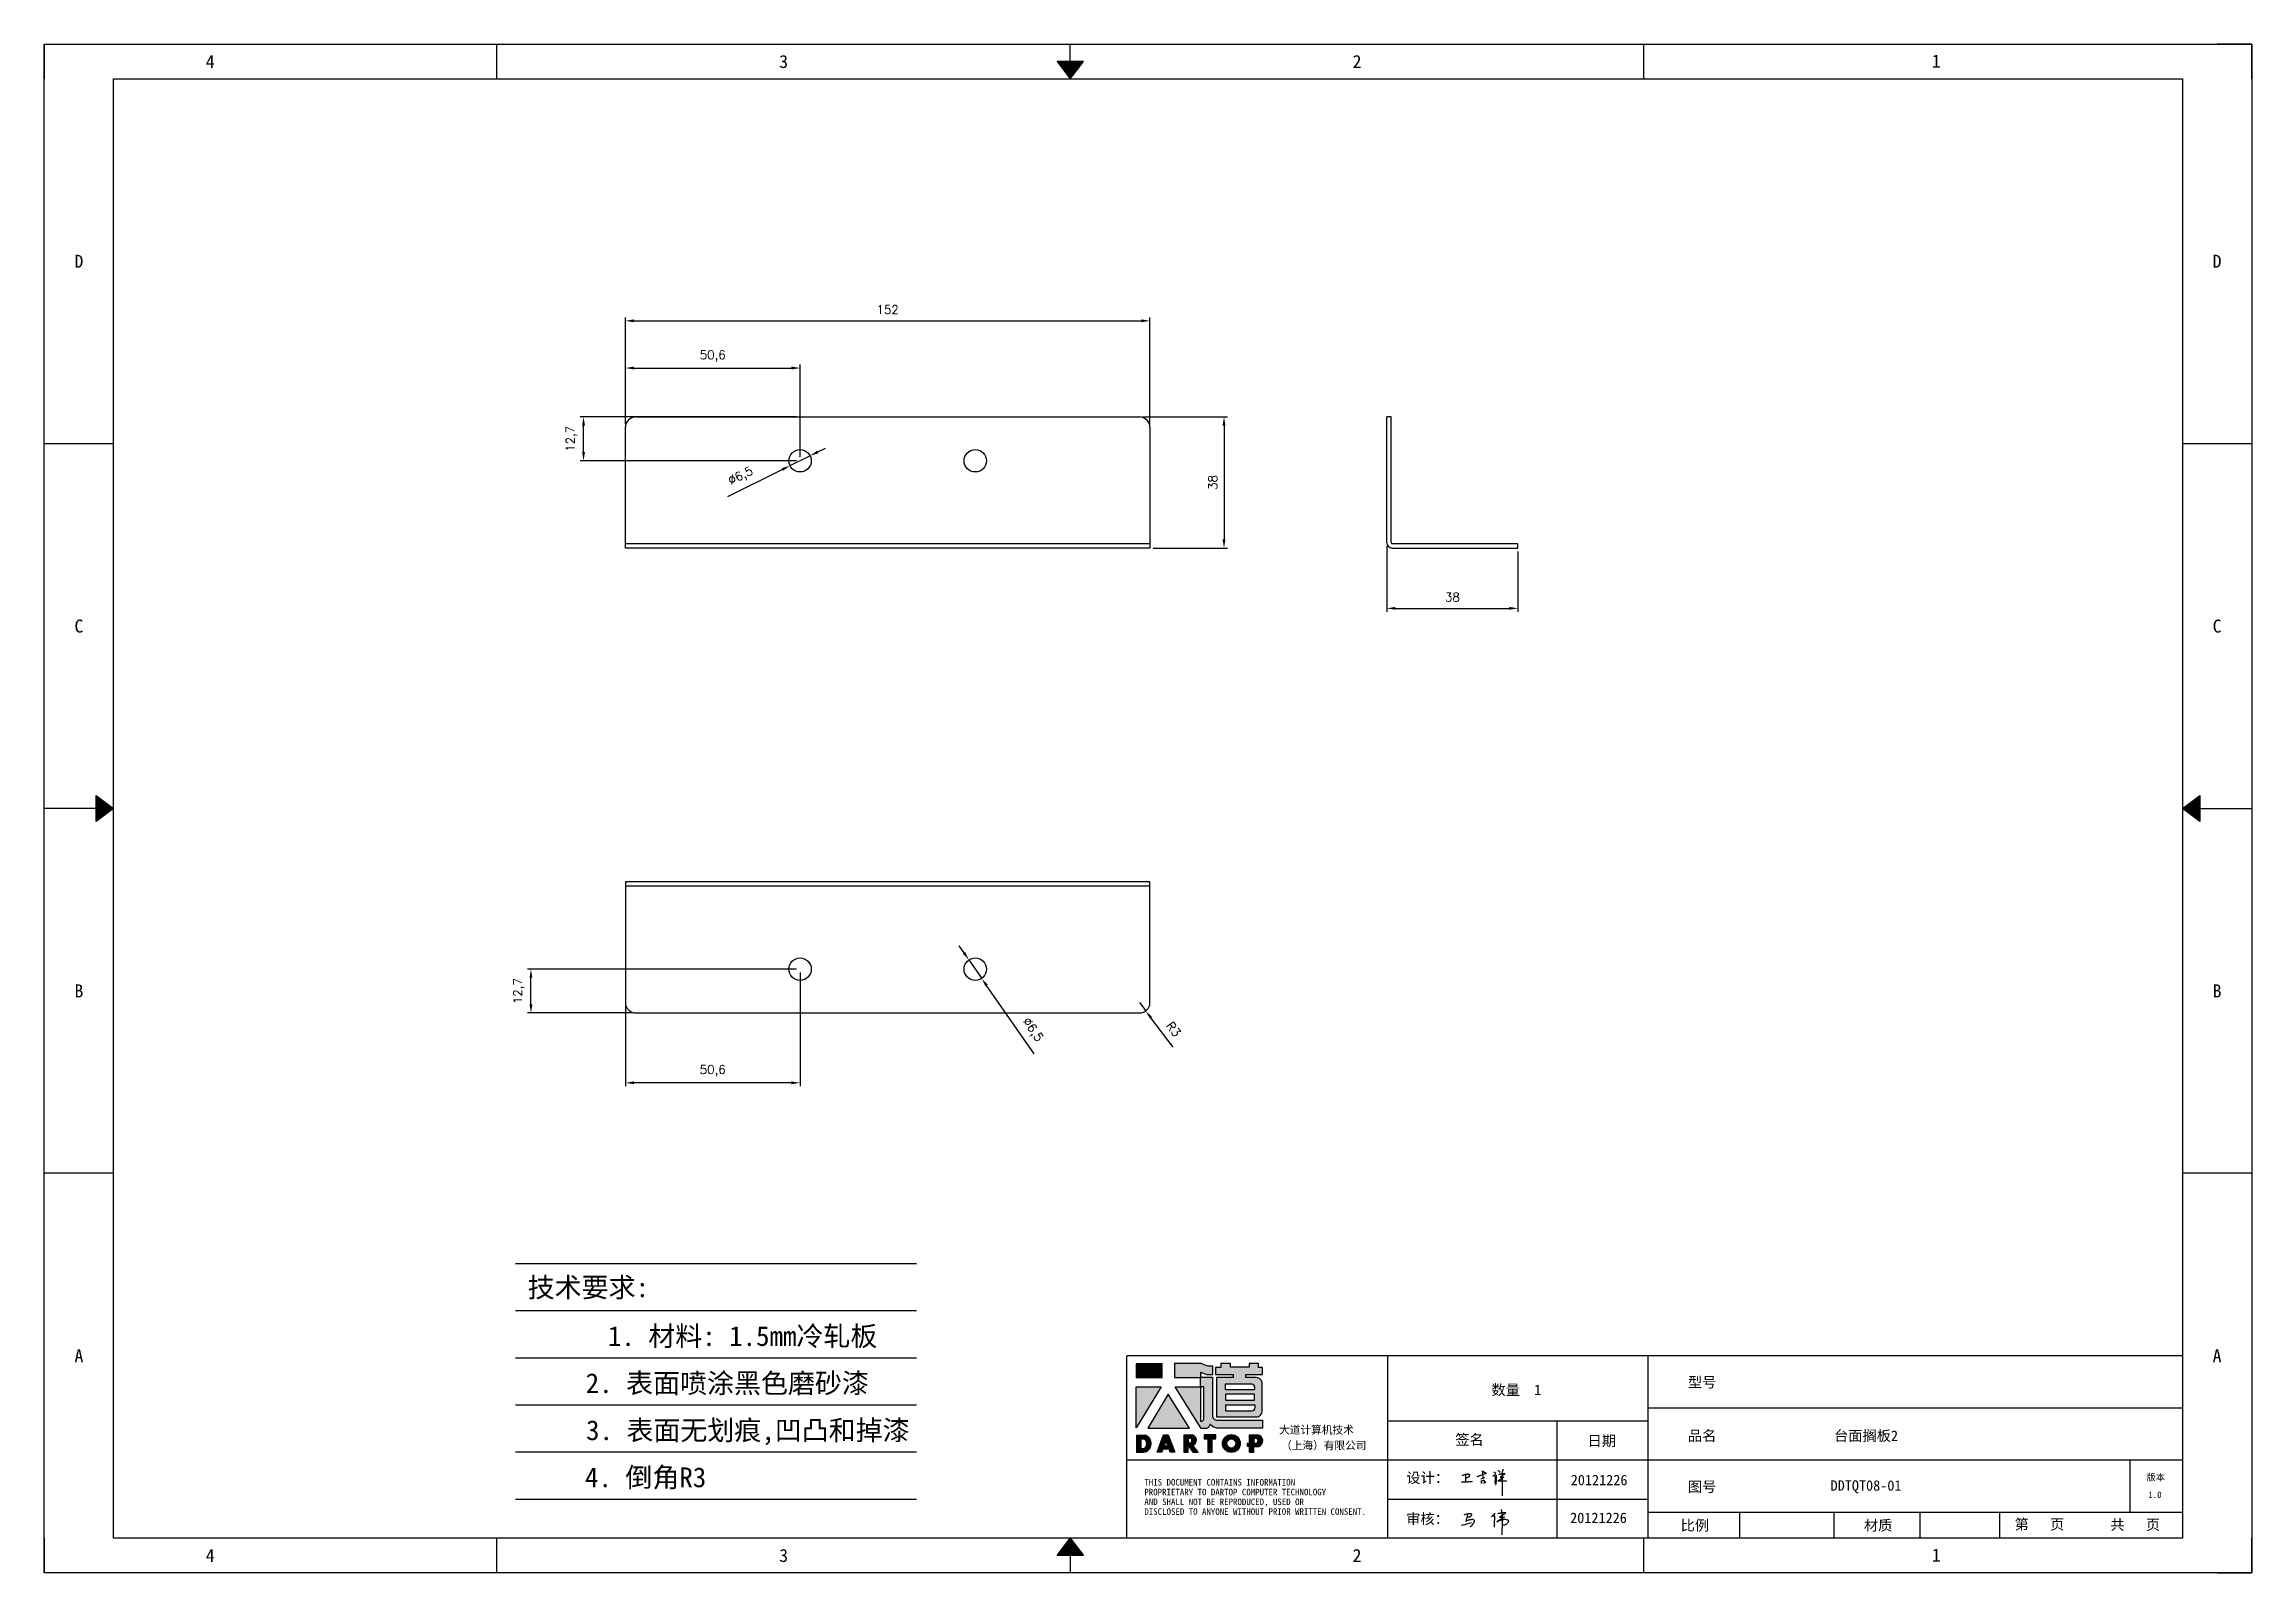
# Model space of a CAD drawing. Header units: millimetres. Extents: x 120943 to 145233, y 4425 to 40233.
# Drawn here: x 123403 to 124043, y 4425 to 4868 of the extents above; entities that cross this region are included whole.
import ezdxf
from ezdxf.enums import TextEntityAlignment as Align

# ---------------------------------------------------------------- set-up
doc = ezdxf.new("R2010")
doc.units = ezdxf.units.MM
doc.linetypes.add('DOT', pattern=[0.25, 0, -0.25])
doc.layers.add('4', color=7, linetype='Continuous')
doc.layers.add('print', color=30, linetype='Continuous')
doc.layers.add('dim', color=2, linetype='Continuous', lineweight=9)
doc.styles.add('Dartop', font='SIMFANG.TTF')
doc.styles.add('HZ', font='SimSun.ttf')
doc.styles.add('hzHT', font='SIMHEI.TTF')
doc.styles.get("Standard").update_dxf_attribs({"font": 'txt', "bigfont": 'gbcbig.shx'})
doc.dimstyles.new('0.5small', dxfattribs={"dimtxt": 2.5, "dimasz": 2.5, "dimexe": 1, "dimexo": 1, "dimgap": 2, "dimtad": 1, "dimtxsty": 'Standard', "dimcen": 2.5, "dimadec": 0, "dimazin": 0, "dimtfac": 1, "dimtmove": 0, "dimatfit": 3, "dimfxl": 1, "dimarcsym": 0})

msp = doc.modelspace()

# ---------------------------------------------------------------- texts
at = {"color": 0}
for s, height, style, p in [('4', 3.777, 'Dartop', (123451.299, 4863.436)), ('3', 3.777, 'Dartop', (123617.487, 4863.436)), ('2', 3.777, 'Dartop', (123783.675, 4863.436)), ('1', 3.777, 'Dartop', (123951.585, 4863.556)), ('D', 3.777, 'Dartop', (123413.236, 4805.522)), ('D', 3.777, 'Dartop', (124032.957, 4805.522)), ('C', 3.777, 'Dartop', (123413.236, 4699.766)), ('C', 3.777, 'Dartop', (124032.957, 4699.766)), ('B', 3.777, 'Dartop', (123413.236, 4594.01)), ('B', 3.777, 'Dartop', (124032.957, 4594.01)), ('A', 3.777, 'Dartop', (123413.236, 4488.253)), ('A', 3.777, 'Dartop', (124032.957, 4488.253)), ('数量  1', 3.0216, 'hzHT', (123829.852, 4478.349)), ('型号', 3.0216, 'hzHT', (123883.705, 4480.568)), ('品名', 3.0216, 'hzHT', (123883.705, 4465.056)), ('台面搁板2', 3.0216, 'hzHT', (123931.213, 4465.056)), ('签名', 3.0216, 'hzHT', (123816.279, 4463.949)), ('日期', 3.0216, 'hzHT', (123854.619, 4463.577)), ('20121226', 3.0216, 'hzHT', (123853.844, 4452.217)), ('版本', 1.8885, 'hzHT', (124015.186, 4453.024)), ('图号', 3.0216, 'hzHT', (123883.705, 4450.287)), ('DDTQT08-01', 3.0216, 'hzHT', (123931.213, 4450.627)), ('1.0', 1.8885, 'Dartop', (124014.959, 4447.977)), ('20121226', 3.0216, 'hzHT', (123853.664, 4441.253)), ('比例', 3.0216, 'hzHT', (123881.598, 4439.074)), ('材质', 3.0216, 'hzHT', (123934.723, 4439.074)), ('第   页', 3.0216, 'hzHT', (123981.465, 4439.387)), ('共   页', 3.0216, 'hzHT', (124009.221, 4439.277)), ('4', 3.777, 'Dartop', (123451.299, 4430.339)), ('3', 3.777, 'Dartop', (123617.487, 4430.339)), ('2', 3.777, 'Dartop', (123783.675, 4430.339)), ('1', 3.777, 'Dartop', (123951.585, 4430.459))]:
    msp.add_text(s, height=height, dxfattribs=dict(at, style=style)).set_placement(p, align=Align.MIDDLE_CENTER)
at = {"style": 'HZ'}
for s, p in [('技术要求:', (123560.894, 4508.073)), ('     1. 材料: 1.5mm冷轧板', (123595.861, 4493.952)), ('    2. 表面喷涂黑色磨砂漆', (123593.361, 4480.302)), ('3. 表面无划痕,凹凸和掉漆', (123607.126, 4466.652)), ('4. 倒角R3           ', (123598.94, 4453.002))]:
    msp.add_text(s, height=5.733, dxfattribs=at).set_placement(p, align=Align.MIDDLE_CENTER)
at = {"color": 0, "style": 'hzHT'}
for s, height, p in [('设计：', 3.0216, (123797.974, 4451.36)), ('THIS DOCUMENT CONTAINS INFORMATION', 1.8885, (123722.047, 4450.616)), ('PROPRIETARY TO DARTOP COMPUTER TECHNOLOGY', 1.8885, (123722.047, 4447.783)), ('AND SHALL NOT BE REPRODUCED, USED OR', 1.8885, (123722.047, 4444.95)), ('DISCLOSED TO ANYONE WITHOUT PRIOR WRITTEN CONSENT.', 1.8885, (123722.047, 4442.118)), ('审核：', 3.0216, (123797.929, 4439.461))]:
    msp.add_text(s, height=height, dxfattribs=at).set_placement(p)
at = {"layer": '4', "color": 0, "style": 'hzHT'}
for s, p in [('大道计算机技术', (123761.106, 4465.616)), ('（上海）有限公司', (123761.676, 4461.099))]:
    msp.add_text(s, height=2.2662, dxfattribs=at).set_placement(p)

# ---------------------------------------------------------------- blocks, each defined once
blk = doc.blocks.new('*U527')
at = {"color": 254, "linetype": 'Continuous', "extrusion": (0, 0, -1)}
for points in [[(-17, 0.333), (-16.812, 0.25), (-17, 0.5)], [(-17, 0.333), (-17.188, 0.25), (-16.812, 0.25)], [(-17, 0.333), (-17, 0.5), (-17.188, 0.25)]]:
    blk.add_solid(points, dxfattribs=at)
blk = doc.blocks.new('*U526')
at = {"color": 254, "linetype": 'Continuous', "extrusion": (0, 0, -1)}
for points in [[(-33.167, 11), (-33, 11), (-33.25, 11.188)], [(-33.167, 11), (-33.25, 11.188), (-33.25, 10.812)], [(-33.167, 11), (-33.25, 10.812), (-33, 11)]]:
    blk.add_solid(points, dxfattribs=at)
blk = doc.blocks.new('*U528')
at = {"color": 254, "linetype": 'Continuous'}
for points in [[(17, 21.667), (17.188, 21.75), (16.812, 21.75)], [(17, 21.667), (16.812, 21.75), (17, 21.5)], [(17, 21.667), (17, 21.5), (17.188, 21.75)]]:
    blk.add_solid(points, dxfattribs=at)
blk = doc.blocks.new('*U525')
at = {"color": 254, "linetype": 'Continuous', "extrusion": (0, 0, -1)}
for points in [[(-0.833, 11), (-0.75, 10.812), (-0.75, 11.188)], [(-0.833, 11), (-0.75, 11.188), (-1, 11)], [(-0.833, 11), (-1, 11), (-0.75, 10.812)]]:
    blk.add_solid(points, dxfattribs=at)
blk = doc.blocks.new('dadao')
for p, q in [((48, 19.2), (44.9, 10.4)), ((44.9, 10.4), (51.2, 10.4)), ((51.2, 10.4), (48, 19.2))]:
    blk.add_line(p, q)
for points in [[(41.8, 121.6), (41.8, 143.7), (-0.4, 143.7), (-0.4, 121.6), (41.8, 121.6)], [(104.8, 122), (104.8, 130.3), (114.1, 126.3), (124.2, 126.3), (124.2, 139.6), (115.9, 139.6), (105.1, 143.9), (61.5, 143.9)], [(61.7, 144), (61.7, 121.3), (103.9, 121.3)], [(113.4, 38.7), (105.1, 38.7), (63, 106.5), (103.9, 106.5), (103.9, 120.9), (103.9, 121.3)], [(109.7, 53.6), (109.7, 106.2), (104.3, 106.2), (104.3, 50.4), (106.6, 50.4)], [(144.6, 94.4), (144.6, 84.8), (192, 84.8), (192, 94.1), (144.9, 94.1)], [(120.2, 45), (119.5, 45), (119.5, 44.6)], [(0, 28), (0, 0), (11.8, 0)], [(0.1, 28), (14, 28)], [(7.1, 21.8), (7.1, 6.1), (12, 6.1)], [(7.1, 21.8), (11.4, 21.8)], [(76.8, 28.2), (76.8, 0), (84.1, 0), (84.1, 11.1), (91.6, -0.1), (100.3, -0.1), (91.7, 11.1)], [(76.8, 28.2), (90.6, 28.2)], [(84, 22.7), (84, 15.3), (87.2, 15.3)], [(84, 22.7), (87.3, 22.7)], [(183.7, 0), (183.7, 9.6), (180.6, 9.6), (180.6, 14.9), (183.8, 14.9), (183.8, 28.1), (196.1, 28.1), (196.5, 28.1)], [(183.7, 0), (190.9, 0), (190.9, 9.6), (198.8, 9.6)], [(194.9, 22.3), (190.8, 22.3), (190.8, 15), (194.4, 15)]]:
    blk.add_lwpolyline(points)
blk.add_lwpolyline([(137.1, 144.2), (137.1, 137.9), (128.3, 137.9), (128.3, 126.5), (157.3, 126.5), (157.3, 121.5), (130.3, 121.5), (130.3, 57.5), (194.4, 57.5, 0.414214), (204.4, 67.5), (204.4, 111.3, 0.414214), (194.4, 121.3), (177.5, 121.3), (177.5, 126.3), (204.7, 126.3), (204.7, 137.7), (198.2, 137.7), (198.2, 143.9), (183.3, 143.9), (183.3, 138), (153, 138), (153, 144.2), (137.1, 144.2)], format="xyb", close=True)
for points in [[(104.8, 122), (123.4, 122), (123.4, 60, 0.414214), (131.4, 52), (204.8, 52), (204.8, 39.1), (131.7, 39.1)], [(144.3, 110.8), (144.3, 101.8), (192.3, 101.8), (192.3, 105.5, 0.414214), (187.3, 110.5), (144.3, 110.5)], [(144.6, 77), (144.6, 67.5), (187.6, 67.5, 0.414214), (192.6, 72.5), (192.6, 76.4), (144.6, 76.4)]]:
    blk.add_lwpolyline(points, format="xyb")
for points in [[(-0.3, 106.2), (40.4, 106.2), (-0.3, 39.7), (-0.3, 106.2)], [(51.7, 94.1), (18.4, 39.3), (86.2, 39.3)], [(43.8, 28.2), (51.8, 28.2), (62.6, -0.1), (55, -0.1), (53.2, 5), (42.9, 5), (41.1, 0), (33.6, 0)], [(110, 28.1), (110, 21.9), (116, 21.9), (116, -0.1), (123.2, -0.1), (123.2, 22), (129.2, 22), (129.2, 28.1), (110, 28.1)]]:
    blk.add_lwpolyline(points, close=True)
for radius in [14.5, 7.44]:
    blk.add_circle((154.2, 14.2), radius)
for centre, radius, start, end in [((99.2, 60.7), 12.6, 305.6399, 325.969), ((111.6, 46.7), 8.19, 282.9811, 347.6627), ((136, 61.7), 22.9, 226.7358, 259.3209), ((8.5, 13.9), 8.49, 294.2143, 69.7177), ((9.6, 14.2), 14.4, 278.6604, 72.3203), ((86.4, 19), 3.8, 282.527, 76.7196), ((88.6, 19.4), 8.95, 290.6073, 77.2124), ((193.7, 18.7), 3.8, 280.9891, 72.5513), ((195.7, 18.6), 9.51, 288.8959, 85.2442)]:
    blk.add_arc(centre, radius, start, end)
blk = doc.blocks.new('h')
for p, q in [((20768.1, -2360.9), (20773, -2359.1)), ((20769.5, -2366.9), (20769.8, -2370.6)), ((20769.8, -2370.6), (20770.9, -2378)), ((20770.9, -2378), (20771.5, -2370.6)), ((20772.4, -2369.3), (20774.9, -2367.8)), ((20773, -2359.1), (20784.1, -2355.2)), ((20773.3, -2331.8), (20775.3, -2338.7)), ((20789.1, -2340.9), (20773.5, -2331.9)), ((20775.3, -2338.7), (20775.6, -2351.2)), ((20775.6, -2351.2), (20775.5, -2357.3)), ((20782.2, -2369.2), (20780, -2377.1)), ((20780, -2377.1), (20788.3, -2371.3)), ((20780.1, -2366.4), (20780.8, -2366.4)), ((20781.9, -2367.4), (20782.2, -2369.2)), ((20845.7, -2343.5), (20848.4, -2353)), ((20848.9, -2370.3), (20847.9, -2424)), ((20848.4, -2353), (20848.9, -2370.3))]:
    blk.add_line(p, q)
for points in [[(20696.6, -2372.4, 0.002073), (20710.6, -2371.9, 0.016137), (20719.6, -2371.3, 0.008314), (20736.9, -2369.3)], [(20699.1, -2348.2, -0.029745), (20704.6, -2345.4, -0.046842), (20708.4, -2344.2, -0.00919), (20714.3, -2343, -0.018517), (20717.2, -2342.5, -0.037841), (20720.3, -2342.4, -0.039541), (20723.2, -2342.8, -0.149785), (20726, -2344.3, -0.204935), (20726.9, -2346.6, -0.074872), (20726.5, -2348.3, -0.061615), (20725.6, -2350.3, -0.034204), (20723.8, -2352.6, -0.045776), (20722.3, -2354.1, -0.054985), (20720.4, -2355.3, -0.036348), (20717.3, -2356.5, -0.067752), (20715.7, -2356.8, -0.043553), (20713.2, -2356.7)], [(20755, -2351.9, -0.024077), (20759.9, -2350.1, -0.013147), (20768.7, -2346.5, -0.00522), (20775.4, -2344.1, -0.018517), (20777.3, -2343.4, -0.008274), (20786.3, -2341, -0.039541), (20788.3, -2340.8, -0.079216), (20789.4, -2341, -0.204935)], [(20813.5, -2350.1, 0.007348), (20815.9, -2348.7, 0.008421), (20818, -2347.3, 0.009459), (20819.7, -2346.2, -0.016325), (20820.7, -2345.5, -0.173771), (20821.8, -2345.3, -0.085159), (20823.9, -2346, -0.125883), (20826, -2347.9, -0.160659), (20826.6, -2350.1, -0.010447), (20826.5, -2352.3, -0.008247), (20826.2, -2355.1, -0.002698), (20825.3, -2374, 0.001562), (20823.9, -2383.7, 0.016137)], [(20816.8, -2335, -0.053561), (20819.6, -2336.1, -0.075272), (20821.3, -2337.3, -0.005295), (20822.5, -2338.5, -0.009337), (20823.1, -2339.1, -0.026146), (20823.7, -2339.8, -0.016644), (20824.5, -2340.9)], [(20832.1, -2329.2, -0.053561), (20834.9, -2330.3, -0.075272), (20836.7, -2331.5, -0.005295), (20837.8, -2332.6, -0.009337), (20838.5, -2333.3, -0.026146), (20839, -2334, -0.016644), (20839.8, -2335.1)], [(20836, -2343.7, -0.02797), (20842.1, -2342.6, -0.048868), (20845.6, -2342.2, -0.00919), (20851.1, -2341.4, -0.018517), (20853.9, -2341.1, -0.037841), (20856.7, -2341.2, -0.039541), (20859.4, -2341.6, -0.018282), (20840.6, -2354.7, -0.000937)], [(20847.6, -2340.2, 0.021784), (20849.6, -2335.9, 0.028296), (20850.8, -2332.4, 0.008136), (20851.9, -2328.2, 0.028913), (20852.2, -2327, 0.08193), (20852.1, -2325.9, 0.075058), (20851.7, -2324.7, 0.275043)]]:
    blk.add_lwpolyline(points, format="xyb")
for points in [[(20711.3, -2343.5), (20711.3, -2343.5), (20711.5, -2355.8), (20710.7, -2368), (20710.6, -2371.9)], [(20821.5, -2350.6), (20822.4, -2359.2), (20822.2, -2364.9), (20821.7, -2369), (20821.3, -2376.3), (20823.6, -2368.5), (20827.2, -2366.3), (20829.5, -2366.3)], [(20840.6, -2354.7), (20850, -2354.7), (20855, -2354.3), (20845.9, -2361.1), (20840.5, -2364), (20833, -2367.5), (20863.2, -2367.4), (20865.9, -2367.3)]]:
    blk.add_lwpolyline(points)
for centre, radius, start, end in [((20773.7, -2371.2), 2.3, 121.9907, 163.60158), ((20787.5, -2406), 40.3, 100.61827, 108.24823), ((20780.8, -2367.6), 1.15, 9.4675, 90)]:
    blk.add_arc(centre, radius, start, end)
blk = doc.blocks.new('*D1599')
at = {"layer": 'Defpoints', "color": 0}
for p in [(123723.64, 4788.26), (123571.64, 4757.4), (123723.64, 4757.4)]:
    blk.add_point(p, dxfattribs=at)
at = {"layer": 'dim', "color": 0, "lineweight": -2}
for p, q in [((123571.64, 4758.4), (123571.64, 4789.26)), ((123574.14, 4788.26), (123721.14, 4788.26)), ((123723.64, 4758.4), (123723.64, 4789.26))]:
    blk.add_line(p, q, dxfattribs=at)
at = {"layer": 'dim', "color": 0}
for points in [[(123574.14, 4788.68), (123574.14, 4787.84), (123571.64, 4788.26)], [(123721.14, 4788.68), (123721.14, 4787.84), (123723.64, 4788.26)]]:
    blk.add_solid(points, dxfattribs=at)
at = {"layer": 'dim', "color": 0, "insert": (123647.64, 4791.51), "char_height": 2.5, "attachment_point": 5}
blk.add_mtext('152', dxfattribs=at)
blk = doc.blocks.new('*D1600')
at = {"layer": 'Defpoints', "color": 0}
for p in [(123625.16, 4749.14), (123619.33, 4746.26)]:
    blk.add_point(p, dxfattribs=at)
at = {"layer": 'dim', "color": 0, "lineweight": -2}
for p, q in [((123625.16, 4749.14), (123619.33, 4746.26)), ((123627.4, 4750.25), (123629.64, 4751.36)), ((123601.33, 4737.35), (123617.09, 4745.15))]:
    blk.add_line(p, q, dxfattribs=at)
at = {"layer": 'dim', "color": 0}
for points in [[(123627.21, 4750.62), (123627.58, 4749.87), (123625.16, 4749.14)], [(123616.91, 4745.52), (123617.28, 4744.77), (123619.33, 4746.26)]]:
    blk.add_solid(points, dxfattribs=at)
at = {"layer": 'dim', "color": 0, "insert": (123605.14, 4743.09), "char_height": 2.5, "attachment_point": 5, "rotation": 26.32805}
blk.add_mtext('∅6,5', dxfattribs=at)
blk = doc.blocks.new('*D1601')
at = {"layer": 'Defpoints', "color": 0}
for p in [(123622.24, 4774.58), (123571.64, 4757.4), (123622.24, 4747.7)]:
    blk.add_point(p, dxfattribs=at)
at = {"layer": 'dim', "color": 0, "lineweight": -2}
for p, q in [((123571.64, 4758.4), (123571.64, 4775.58)), ((123574.14, 4774.58), (123619.74, 4774.58)), ((123622.24, 4748.7), (123622.24, 4775.58))]:
    blk.add_line(p, q, dxfattribs=at)
at = {"layer": 'dim', "color": 0}
for points in [[(123574.14, 4775), (123574.14, 4774.16), (123571.64, 4774.58)], [(123619.74, 4775), (123619.74, 4774.16), (123622.24, 4774.58)]]:
    blk.add_solid(points, dxfattribs=at)
at = {"layer": 'dim', "color": 0, "insert": (123596.94, 4778.04), "char_height": 2.5, "attachment_point": 5}
blk.add_mtext('50,6', dxfattribs=at)
blk = doc.blocks.new('*D1126')
at = {"layer": 'Defpoints', "color": 0}
for p in [(123559.49, 4760.4), (123622.24, 4760.4), (123622.24, 4747.7)]:
    blk.add_point(p, dxfattribs=at)
at = {"layer": 'dim', "color": 0, "lineweight": -2}
for p, q in [((123621.24, 4760.4), (123558.49, 4760.4)), ((123559.49, 4750.2), (123559.49, 4757.9)), ((123621.24, 4747.7), (123558.49, 4747.7))]:
    blk.add_line(p, q, dxfattribs=at)
at = {"layer": 'dim', "color": 0}
for points in [[(123559.08, 4757.9), (123559.91, 4757.9), (123559.49, 4760.4)], [(123559.08, 4750.2), (123559.91, 4750.2), (123559.49, 4747.7)]]:
    blk.add_solid(points, dxfattribs=at)
at = {"layer": 'dim', "color": 0, "insert": (123556.03, 4754.05), "char_height": 2.5, "attachment_point": 5, "rotation": 90}
blk.add_mtext('12,7', dxfattribs=at)
blk = doc.blocks.new('*D1602')
at = {"layer": 'Defpoints', "color": 0}
for p in [(123720.64, 4760.4), (123723.64, 4722.4), (123745.13, 4722.4)]:
    blk.add_point(p, dxfattribs=at)
at = {"layer": 'dim', "color": 0, "lineweight": -2}
for p, q in [((123721.64, 4760.4), (123746.13, 4760.4)), ((123745.13, 4757.9), (123745.13, 4724.9)), ((123724.64, 4722.4), (123746.13, 4722.4))]:
    blk.add_line(p, q, dxfattribs=at)
at = {"layer": 'dim', "color": 0}
for points in [[(123744.71, 4757.9), (123745.55, 4757.9), (123745.13, 4760.4)], [(123744.71, 4724.9), (123745.55, 4724.9), (123745.13, 4722.4)]]:
    blk.add_solid(points, dxfattribs=at)
at = {"layer": 'dim', "color": 0, "insert": (123741.88, 4741.4), "char_height": 2.5, "attachment_point": 5, "rotation": 90}
blk.add_mtext('38', dxfattribs=at)
blk = doc.blocks.new('*D1603')
at = {"layer": 'Defpoints', "color": 0}
for p in [(123792.33, 4723.9), (123830.33, 4722.4), (123830.33, 4704.91)]:
    blk.add_point(p, dxfattribs=at)
at = {"layer": 'dim', "color": 0, "lineweight": -2}
for p, q in [((123792.33, 4722.9), (123792.33, 4703.91)), ((123830.33, 4721.4), (123830.33, 4703.91)), ((123794.83, 4704.91), (123827.83, 4704.91))]:
    blk.add_line(p, q, dxfattribs=at)
at = {"layer": 'dim', "color": 0}
for points in [[(123794.83, 4705.33), (123794.83, 4704.49), (123792.33, 4704.91)], [(123827.83, 4705.33), (123827.83, 4704.49), (123830.33, 4704.91)]]:
    blk.add_solid(points, dxfattribs=at)
at = {"layer": 'dim', "color": 0, "insert": (123811.33, 4708.16), "char_height": 2.5, "attachment_point": 5}
blk.add_mtext('38', dxfattribs=at)
blk = doc.blocks.new('*D1604')
at = {"layer": 'Defpoints', "color": 0}
for p in [(123622.24, 4600.31), (123571.64, 4590.61), (123571.64, 4567.37)]:
    blk.add_point(p, dxfattribs=at)
at = {"layer": 'dim', "color": 0, "lineweight": -2}
for p, q in [((123622.24, 4599.31), (123622.24, 4566.37)), ((123571.64, 4589.61), (123571.64, 4566.37)), ((123619.74, 4567.37), (123574.14, 4567.37))]:
    blk.add_line(p, q, dxfattribs=at)
at = {"layer": 'dim', "color": 0}
for points in [[(123574.14, 4567.78), (123574.14, 4566.95), (123571.64, 4567.37)], [(123619.74, 4567.78), (123619.74, 4566.95), (123622.24, 4567.37)]]:
    blk.add_solid(points, dxfattribs=at)
at = {"layer": 'dim', "color": 0, "insert": (123596.94, 4570.83), "char_height": 2.5, "attachment_point": 5}
blk.add_mtext('50,6', dxfattribs=at)
blk = doc.blocks.new('*D1605')
at = {"layer": 'Defpoints', "color": 0}
for p in [(123544.25, 4600.31), (123622.24, 4600.31), (123574.64, 4587.61)]:
    blk.add_point(p, dxfattribs=at)
at = {"layer": 'dim', "color": 0, "lineweight": -2}
for p, q in [((123621.24, 4600.31), (123543.25, 4600.31)), ((123544.25, 4590.11), (123544.25, 4597.81)), ((123573.64, 4587.61), (123543.25, 4587.61))]:
    blk.add_line(p, q, dxfattribs=at)
at = {"layer": 'dim', "color": 0}
for points in [[(123543.84, 4597.81), (123544.67, 4597.81), (123544.25, 4600.31)], [(123543.84, 4590.11), (123544.67, 4590.11), (123544.25, 4587.61)]]:
    blk.add_solid(points, dxfattribs=at)
at = {"layer": 'dim', "color": 0, "insert": (123540.79, 4593.96), "char_height": 2.5, "attachment_point": 5, "rotation": 90}
blk.add_mtext('12,7', dxfattribs=at)
blk = doc.blocks.new('*D1606')
at = {"layer": 'Defpoints', "color": 0}
for p in [(123671.19, 4602.98), (123674.9, 4597.64)]:
    blk.add_point(p, dxfattribs=at)
at = {"layer": 'dim', "color": 0, "lineweight": -2}
for p, q in [((123669.77, 4605.03), (123668.34, 4607.09)), ((123671.19, 4602.98), (123674.9, 4597.64)), ((123690.06, 4575.77), (123676.32, 4595.58))]:
    blk.add_line(p, q, dxfattribs=at)
at = {"layer": 'dim', "color": 0}
for points in [[(123670.11, 4605.27), (123669.42, 4604.8), (123671.19, 4602.98)], [(123676.66, 4595.82), (123675.98, 4595.35), (123674.9, 4597.64)]]:
    blk.add_solid(points, dxfattribs=at)
at = {"layer": 'dim', "color": 0, "insert": (123689.51, 4582.64), "char_height": 2.5, "attachment_point": 5, "rotation": 304.74588}
blk.add_mtext('∅6,5', dxfattribs=at)
blk = doc.blocks.new('*D1127')
at = {"layer": 'Defpoints', "color": 0}
for p in [(123720.64, 4590.61), (123722.45, 4588.21)]:
    blk.add_point(p, dxfattribs=at)
at = {"layer": 'dim', "color": 0, "lineweight": -2}
for p, q in [((123720.64, 4590.61), (123722.45, 4588.21)), ((123730.36, 4577.69), (123723.95, 4586.21))]:
    blk.add_line(p, q, dxfattribs=at)
at = {"layer": 'dim', "color": 0}
blk.add_solid([(123724.28, 4586.46), (123723.62, 4585.96), (123722.45, 4588.21)], dxfattribs=at)
at = {"layer": 'dim', "color": 0, "insert": (123730.51, 4582.91), "char_height": 2.5, "attachment_point": 5, "rotation": 306.95272}
blk.add_mtext('R3', dxfattribs=at)

# ---------------------------------------------------------------- dimensions: what is measured, and where the dimension line sits
at = {"layer": 'dim'}
for base, p1, p2, picture, middle in [((123723.644, 4788.259), (123571.644, 4757.397), (123723.644, 4757.397), '*D1599', (123647.644, 4791.509)), ((123622.244, 4774.58), (123571.644, 4757.397), (123622.244, 4747.697), '*D1601', (123596.944, 4778.038)), ((123830.332, 4704.909), (123792.332, 4723.897), (123830.332, 4722.397), '*D1603', (123811.332, 4708.159)), ((123571.644, 4567.368), (123622.244, 4600.309), (123571.644, 4590.609), '*D1604', (123596.944, 4570.827))]:
    dim = msp.add_linear_dim(base=base, p1=p1, p2=p2, dimstyle='0.5small', override={"dimpost": '\\X'}, dxfattribs=at)
    dim.commit()
    dim.dimension.update_dxf_attribs({"geometry": picture, "text_midpoint": middle})
for base, p1, p2, picture, middle in [((123559.493, 4760.397), (123622.244, 4747.697), (123622.244, 4760.397), '*D1126', (123556.034, 4754.047)), ((123745.131, 4722.397), (123720.644, 4760.397), (123723.644, 4722.397), '*D1602', (123741.881, 4741.397)), ((123544.252, 4600.309), (123574.644, 4587.609), (123622.244, 4600.309), '*D1605', (123540.794, 4593.959))]:
    dim = msp.add_linear_dim(base=base, p1=p1, p2=p2, angle=90, dimstyle='0.5small', override={"dimpost": '\\X'}, dxfattribs=at)
    dim.commit()
    dim.dimension.update_dxf_attribs({"geometry": picture, "text_midpoint": middle})
for p1, p2, picture, middle in [((123625.157, 4749.138), (123619.331, 4746.256), '*D1600', (123606.67, 4739.99)), ((123671.192, 4602.98), (123674.897, 4597.639), '*D1606', (123686.667, 4580.669))]:
    dim = msp.add_diameter_dim_2p(p1=p1, p2=p2, dimstyle='0.5small', override={"dimpost": '\\X'}, dxfattribs=at)
    dim.commit()
    dim.dimension.update_dxf_attribs({"geometry": picture, "text_midpoint": middle, "dimtype": 163})
dim = msp.add_radius_dim(center=(123720.644, 4590.609), mpoint=(123722.448, 4588.212), dimstyle='0.5small', override={"dimpost": '\\X'}, dxfattribs=at)
dim.commit()
dim.dimension.update_dxf_attribs({"geometry": '*D1127', "text_midpoint": (123730.505, 4582.907)})

# ---------------------------------------------------------------- hatches: boundary and pattern name
for points in [[(123727.189, 4485.914), (123719.655, 4485.914), (123719.655, 4481.978), (123727.189, 4481.978)], [(123726.946, 4479.224), (123719.675, 4479.224), (123719.675, 4467.353)], [(123728.962, 4477.07), (123723.018, 4467.274), (123735.121, 4467.274)], [(123742.806, 4465.269), (123739.366, 4465.269), (123739.366, 4464.178), (123740.439, 4464.178), (123740.439, 4460.246), (123741.724, 4460.246), (123741.724, 4464.181), (123742.806, 4464.181)]]:
    msp.add_hatch(color=0).paths.add_polyline_path(points)
h = msp.add_hatch(color=0)
h.paths.add_polyline_path([(123738.447, 4483.522), (123740.11, 4482.804), (123741.907, 4482.804), (123741.907, 4485.183), (123740.424, 4485.183), (123738.492, 4485.946), (123730.748, 4485.946), (123730.748, 4481.923), (123738.283, 4481.923), (123738.283, 4481.841), (123738.283, 4479.269), (123730.977, 4479.269), (123738.491, 4467.175), (123739.98, 4467.175, 0.2793748), (123741.066, 4468.232), (123741.066, 4468.288), (123741.197, 4468.288, 0.1431454), (123743.246, 4467.245), (123756.304, 4467.245), (123756.304, 4469.539), (123743.19, 4469.539, -0.4142136), (123741.762, 4470.967), (123741.762, 4482.05), (123738.447, 4482.05)])
h.paths.add_polyline_path([(123738.359, 4479.218), (123739.316, 4479.218), (123739.316, 4469.831, -0.0889357), (123738.761, 4469.261), (123738.355, 4469.261)], flags=16)
h = msp.add_hatch(color=0)
h.paths.add_polyline_path([(123756.282, 4484.85), (123755.12, 4484.85), (123755.12, 4485.955), (123752.464, 4485.955), (123752.464, 4484.905), (123747.042, 4484.905), (123747.042, 4486.011), (123744.203, 4486.011), (123744.203, 4484.885), (123742.634, 4484.885), (123742.634, 4482.847), (123747.812, 4482.847), (123747.812, 4481.946), (123742.987, 4481.946), (123742.987, 4470.536), (123754.441, 4470.536, 0.4142136), (123756.226, 4472.322), (123756.226, 4480.135, 0.4142136), (123754.441, 4481.921), (123751.413, 4481.921), (123751.413, 4482.805), (123756.282, 4482.805)])
h.paths.add_polyline_path([(123753.176, 4479.987, -0.4142136), (123754.069, 4479.094), (123754.069, 4478.439), (123745.493, 4478.439), (123745.493, 4479.987)], flags=16)
h.paths.add_polyline_path([(123754.013, 4477.058), (123754.013, 4475.4), (123745.549, 4475.4), (123745.549, 4477.058)], flags=16)
h.paths.add_polyline_path([(123754.124, 4473.907), (123754.124, 4473.197, -0.4142136), (123753.231, 4472.305), (123745.549, 4472.305), (123745.549, 4473.907)], flags=16)
h = msp.add_hatch(color=0)
h.paths.add_polyline_path([(123722.223, 4465.251), (123719.728, 4465.251), (123719.728, 4460.261), (123721.829, 4460.261, 0.7930159)])
h.paths.add_polyline_path([(123721.866, 4461.354), (123720.994, 4461.354), (123720.994, 4464.158), (123721.77, 4464.158, -0.6713609)], flags=16)
h = msp.add_hatch(color=0)
h.paths.add_polyline_path([(123728.98, 4465.292), (123727.557, 4465.292), (123725.726, 4460.255), (123727.075, 4460.255), (123727.392, 4461.148), (123729.219, 4461.148), (123729.543, 4460.245), (123730.902, 4460.245)])
h.paths.add_polyline_path([(123728.869, 4462.11), (123727.738, 4462.11), (123728.293, 4463.693)], flags=16)
h = msp.add_hatch(color=0)
h.paths.add_polyline_path([(123735.9, 4465.289), (123733.447, 4465.289), (123733.447, 4460.253), (123734.743, 4460.253), (123734.743, 4462.249), (123736.075, 4460.235), (123737.642, 4460.235), (123736.108, 4462.237, 0.7440549)])
h.paths.add_polyline_path([(123734.731, 4462.995), (123734.731, 4464.317), (123735.311, 4464.317, -0.796809), (123735.302, 4462.995)], flags=16)
h = msp.add_hatch(color=0)
h.paths.add_polyline_path([(123744.675, 4462.789, 1), (123749.847, 4462.789, 1)])
h.paths.add_polyline_path([(123748.59, 4462.789, -1), (123745.933, 4462.789, -1)], flags=16)
h = msp.add_hatch(color=0)
h.paths.add_polyline_path([(123754.807, 4465.277), (123754.733, 4465.277), (123752.546, 4465.277), (123752.546, 4462.927), (123751.966, 4462.927), (123751.966, 4461.972), (123752.537, 4461.972), (123752.537, 4460.261), (123753.813, 4460.261), (123753.813, 4461.979), (123755.216, 4461.979, 0.8123038)])
h.paths.add_polyline_path([(123753.794, 4462.933), (123753.794, 4464.248), (123754.521, 4464.248, -0.7782134), (123754.447, 4462.933)], flags=16)

# ---------------------------------------------------------------- linework, layer by layer
at = {"color": 0, "linetype": 'DOT'}
for p, q in [((123403.164, 4868.472), (124032.957, 4868.472)), ((123403.164, 4435.375), (123403.164, 4858.4)), ((124043.029, 4858.4), (124043.029, 4435.375)), ((124032.957, 4425.303), (123403.164, 4425.303))]:
    msp.add_line(p, q, dxfattribs=at)
at = {"color": 0}
for p, q in [((123403.164, 4868.472), (123403.164, 4858.4)), ((123403.164, 4868.472), (123403.164, 4868.472)), ((123534.393, 4858.4), (123534.393, 4868.472)), ((123700.581, 4863.436), (123700.581, 4868.472)), ((123866.769, 4858.4), (123866.769, 4868.472)), ((124043.029, 4868.472), (124032.957, 4868.472)), ((124043.029, 4858.4), (124043.029, 4868.472)), ((123423.308, 4435.375), (123423.308, 4858.4)), ((123423.308, 4858.4), (124022.885, 4858.4)), ((124022.885, 4858.4), (124022.885, 4435.375)), ((123423.308, 4752.644), (123403.164, 4752.644)), ((124043.029, 4752.644), (124022.885, 4752.644)), ((123418.272, 4646.888), (123403.164, 4646.888)), ((124027.921, 4646.888), (124043.029, 4646.888)), ((123423.308, 4541.132), (123403.164, 4541.132)), ((124043.029, 4541.132), (124022.885, 4541.132)), ((124022.885, 4488.253), (123716.948, 4488.253)), ((123716.948, 4435.375), (123716.948, 4488.253)), ((123792.488, 4488.253), (123792.488, 4435.375)), ((123868.028, 4435.375), (123868.028, 4488.253)), ((123868.028, 4473.145), (124022.885, 4473.145)), ((123792.488, 4469.368), (123868.028, 4469.368)), ((123841.589, 4469.368), (123841.589, 4435.375)), ((123716.948, 4458.037), (123792.488, 4458.037)), ((123792.488, 4458.037), (124022.885, 4458.037)), ((124007.777, 4442.929), (124007.777, 4458.037)), ((123792.488, 4446.706), (123868.028, 4446.706)), ((123868.028, 4442.929), (124022.885, 4442.929)), ((123894.605, 4435.375), (123894.605, 4442.929)), ((123921.994, 4435.375), (123921.994, 4442.929)), ((123946.894, 4435.375), (123946.894, 4442.929)), ((123970.007, 4435.375), (123970.007, 4442.929)), ((123403.164, 4435.375), (123403.164, 4425.303)), ((124022.885, 4435.375), (123423.308, 4435.375)), ((123534.393, 4425.303), (123534.393, 4435.375)), ((123866.769, 4425.303), (123866.769, 4435.375)), ((124043.029, 4425.303), (124043.029, 4435.375)), ((123700.581, 4430.339), (123700.581, 4425.303)), ((123403.164, 4425.303), (123403.164, 4425.303)), ((124032.957, 4425.303), (124043.029, 4425.303))]:
    msp.add_line(p, q, dxfattribs=at)
for p, q in [((123571.644, 4722.397), (123571.644, 4757.397)), ((123574.644, 4760.397), (123720.644, 4760.397)), ((123723.644, 4757.397), (123723.644, 4722.397)), ((123793.532, 4760.397), (123792.332, 4760.397)), ((123792.332, 4723.897), (123792.332, 4760.397)), ((123793.532, 4724.097), (123793.532, 4760.397)), ((123723.644, 4723.597), (123571.644, 4723.597)), ((123723.644, 4722.397), (123571.644, 4722.397)), ((123793.832, 4722.397), (123830.332, 4722.397)), ((123830.332, 4723.597), (123794.032, 4723.597)), ((123830.332, 4722.397), (123830.332, 4723.597)), ((123723.644, 4625.609), (123571.644, 4625.609)), ((123571.644, 4625.609), (123571.644, 4590.609)), ((123723.644, 4624.409), (123571.644, 4624.409)), ((123723.644, 4590.609), (123723.644, 4625.609)), ((123574.644, 4587.609), (123720.644, 4587.609)), ((123825.464, 4440.827), (123824.929, 4440.542)), ((123824.96, 4441.428), (123825.904, 4441.428)), ((123826.407, 4441.474), (123825.464, 4440.827)), ((123825.498, 4443.668), (123825.714, 4441.858)), ((123825.714, 4441.858), (123825.75, 4440.521)), ((123825.904, 4441.428), (123826.407, 4441.474)), ((123824.929, 4440.542), (123824.187, 4440.14)), ((123825.75, 4440.521), (123825.669, 4436.361))]:
    msp.add_line(p, q)
for points in [[(123700.581, 4858.4), (123704.358, 4863.436), (123696.804, 4863.436), (123700.581, 4858.4)], [(123423.308, 4646.888), (123418.272, 4643.111), (123418.272, 4650.665), (123423.308, 4646.888)], [(124022.885, 4646.888), (124027.921, 4650.665), (124027.921, 4643.111), (124022.885, 4646.888)], [(123700.581, 4435.375), (123704.358, 4430.339), (123696.804, 4430.339), (123700.581, 4435.375)]]:
    msp.add_lwpolyline(points, close=True, dxfattribs=at)
for points in [[(123814.754, 4442.081, -0.029745), (123815.186, 4442.297, -0.0468422), (123815.478, 4442.392, -0.0091902), (123815.934, 4442.484, -0.0185172), (123816.163, 4442.517, -0.0378406), (123816.399, 4442.524, -0.0395413), (123816.623, 4442.496, -0.1497852), (123816.842, 4442.377, -0.2049352), (123816.909, 4442.203, -0.0748717), (123816.884, 4442.067, -0.0616146), (123816.809, 4441.915, -0.0342039), (123816.674, 4441.737, -0.0457759), (123816.553, 4441.621, -0.054985), (123816.407, 4441.529, -0.0363479), (123816.165, 4441.433, -0.0677521), (123816.044, 4441.412, -0.0435534), (123815.853, 4441.422)], [(123824.187, 4440.14, -0.029745), (123824.861, 4440.478, -0.0468422), (123825.317, 4440.625, -0.0091902), (123826.029, 4440.768, -0.0185172), (123826.385, 4440.82, -0.0378406), (123826.754, 4440.832, -0.0395413), (123827.103, 4440.788, -0.1497852), (123827.445, 4440.602, -0.2049352), (123827.55, 4440.331, -0.0748717), (123827.51, 4440.118, -0.0616146), (123827.394, 4439.881, -0.0342039), (123827.183, 4439.603, -0.0457759), (123826.994, 4439.423, -0.054985), (123826.766, 4439.279, -0.0363479), (123826.388, 4439.129, -0.0677521), (123826.199, 4439.096, -0.0435534), (123825.901, 4439.112)], [(123824.497, 4442.542, -0.0279703), (123825.107, 4442.654, -0.0488679), (123825.461, 4442.692, -0.0091902), (123826.017, 4442.774, -0.0185172), (123826.295, 4442.8, -0.0378406), (123826.58, 4442.794, -0.0395413), (123826.849, 4442.746, -0.0182819), (123824.96, 4441.428, -0.0009369)]]:
    msp.add_lwpolyline(points, format="xyb")
msp.add_lwpolyline([(123815.706, 4442.44), (123815.706, 4442.44), (123815.561, 4441.555), (123815.324, 4440.723), (123815.168, 4440.212)])
for centre in [(123622.244, 4747.697), (123673.044, 4747.697), (123622.244, 4600.309), (123673.044, 4600.309)]:
    msp.add_circle(centre, 3.25)
for centre, radius, start, end in [((123574.644, 4757.397), 3, 90, 180), ((123720.644, 4757.397), 3, 0, 90), ((123793.832, 4723.897), 1.5, 180, 270), ((123794.032, 4724.097), 0.5, 180, 270), ((123574.644, 4590.609), 3, 180, 270), ((123720.644, 4590.609), 3, 270, 0), ((123819.32, 4425.748), 15.195, 100.36867, 102.47486), ((123817.259, 4437.011), 3.745, 96.125337, 100.36867), ((123817.059, 4438.871), 1.875, 87.457037, 96.125337), ((123817.066, 4439.028), 1.717, 78.399567, 87.457037), ((123817.309, 4440.21), 0.511, 44.324655, 78.399567), ((123818.965, 4448.073), 7.458, 299.265464, 300.9495), ((123835.86, 4385.56), 57.583, 102.46592, 103.2053), ((123796.619, 4469.395), 38.128, 313.366132, 315.296084), ((123823.436, 4441.542), 0.244, 52.375745, 91.291159), ((123608.988, 4448.459), 214.732, 357.565664, 358.057278), ((123823.352, 4441.58), 0.279, 357.196828, 33.705179), ((123817.063, 4441.992), 6.583, 352.912546, 354.802684), ((123819.533, 4441.767), 4.103, 354.802684, 357.196828), ((123813.649, 4440.676), 1.596, 281.076982, 291.212632), ((123778.549, 4583.152), 148.319, 283.91895, 284.971512), ((123817.608, 4435.99), 4.876, 113.202449, 120.017497), ((123816.463, 4438.66), 1.971, 102.47486, 113.202449), ((123816.146, 4439.928), 1.257, 283.816254, 294.030509), ((123816.414, 4439.306), 0.58, 294.836428, 309.901134), ((123808.682, 4446.44), 11.096, 316.919563, 320.58866), ((123814.969, 4441.05), 2.821, 324.094808, 331.378357), ((123817.159, 4439.943), 0.377, 319.573073, 337.48549), ((123816.121, 4440.773), 1.694, 324.910666, 333.348429), ((123816.945, 4440.465), 0.825, 326.76781, 340.871018), ((123817.472, 4440.369), 0.284, 357.998393, 44.324655), ((123817.195, 4440.378), 0.561, 340.871018, 357.998393), ((123943.861, 4421.162), 121.7, 171.410173, 171.768083)]:
    msp.add_arc(centre, radius, start, end)
at = {"layer": 'Defpoints'}
for p, q in [((123539.78, 4514.962), (123656.04, 4514.962)), ((123539.78, 4501.312), (123656.04, 4501.312)), ((123539.78, 4501.312), (123656.04, 4501.312)), ((123539.78, 4487.662), (123656.04, 4487.662)), ((123539.78, 4474.012), (123656.04, 4474.012)), ((123539.78, 4460.362), (123656.04, 4460.362)), ((123539.78, 4446.712), (123656.04, 4446.712))]:
    msp.add_line(p, q, dxfattribs=at)
at = {"layer": 'print'}
msp.add_lwpolyline([(123403.164, 4868.472), (124043.029, 4868.472), (124043.029, 4425.303), (123403.164, 4425.303)], close=True, dxfattribs=at)

# ---------------------------------------------------------------- block references
at = {"color": 0, "linetype": 'Continuous', "xscale": 20.14402654906928, "yscale": 20.14402654921842, "zscale": 20.14402654921862}
for name, p in [('*U528', (123358.133, 4425.303)), ('*U525', (123403.164, 4425.303)), ('*U526', (123358.133, 4425.303)), ('*U527', (123358.133, 4425.303))]:
    msp.add_blockref(name, p, dxfattribs=at)
at = {"color": 0}
for name, p, xscale, yscale, zscale in [('dadao', (123719.728, 4460.261), 0.1785493262164481, 0.178549326230053, 0.1785493262317104), ('h', (122210.533, 4635.437), 0.07747410198493163, 0.07747410198530816, 0.07747410198528001)]:
    msp.add_blockref(name, p, dxfattribs=dict(at, xscale=xscale, yscale=yscale, zscale=zscale))

msp.set_redraw_order([(e.dxf.handle, doc.entitydb.next_handle()) for e in msp.query("TEXT MTEXT ATTDEF DIMENSION ARC_DIMENSION")])  # texts and dimensions are drawn at this point

doc.saveas('drawing.dxf')
